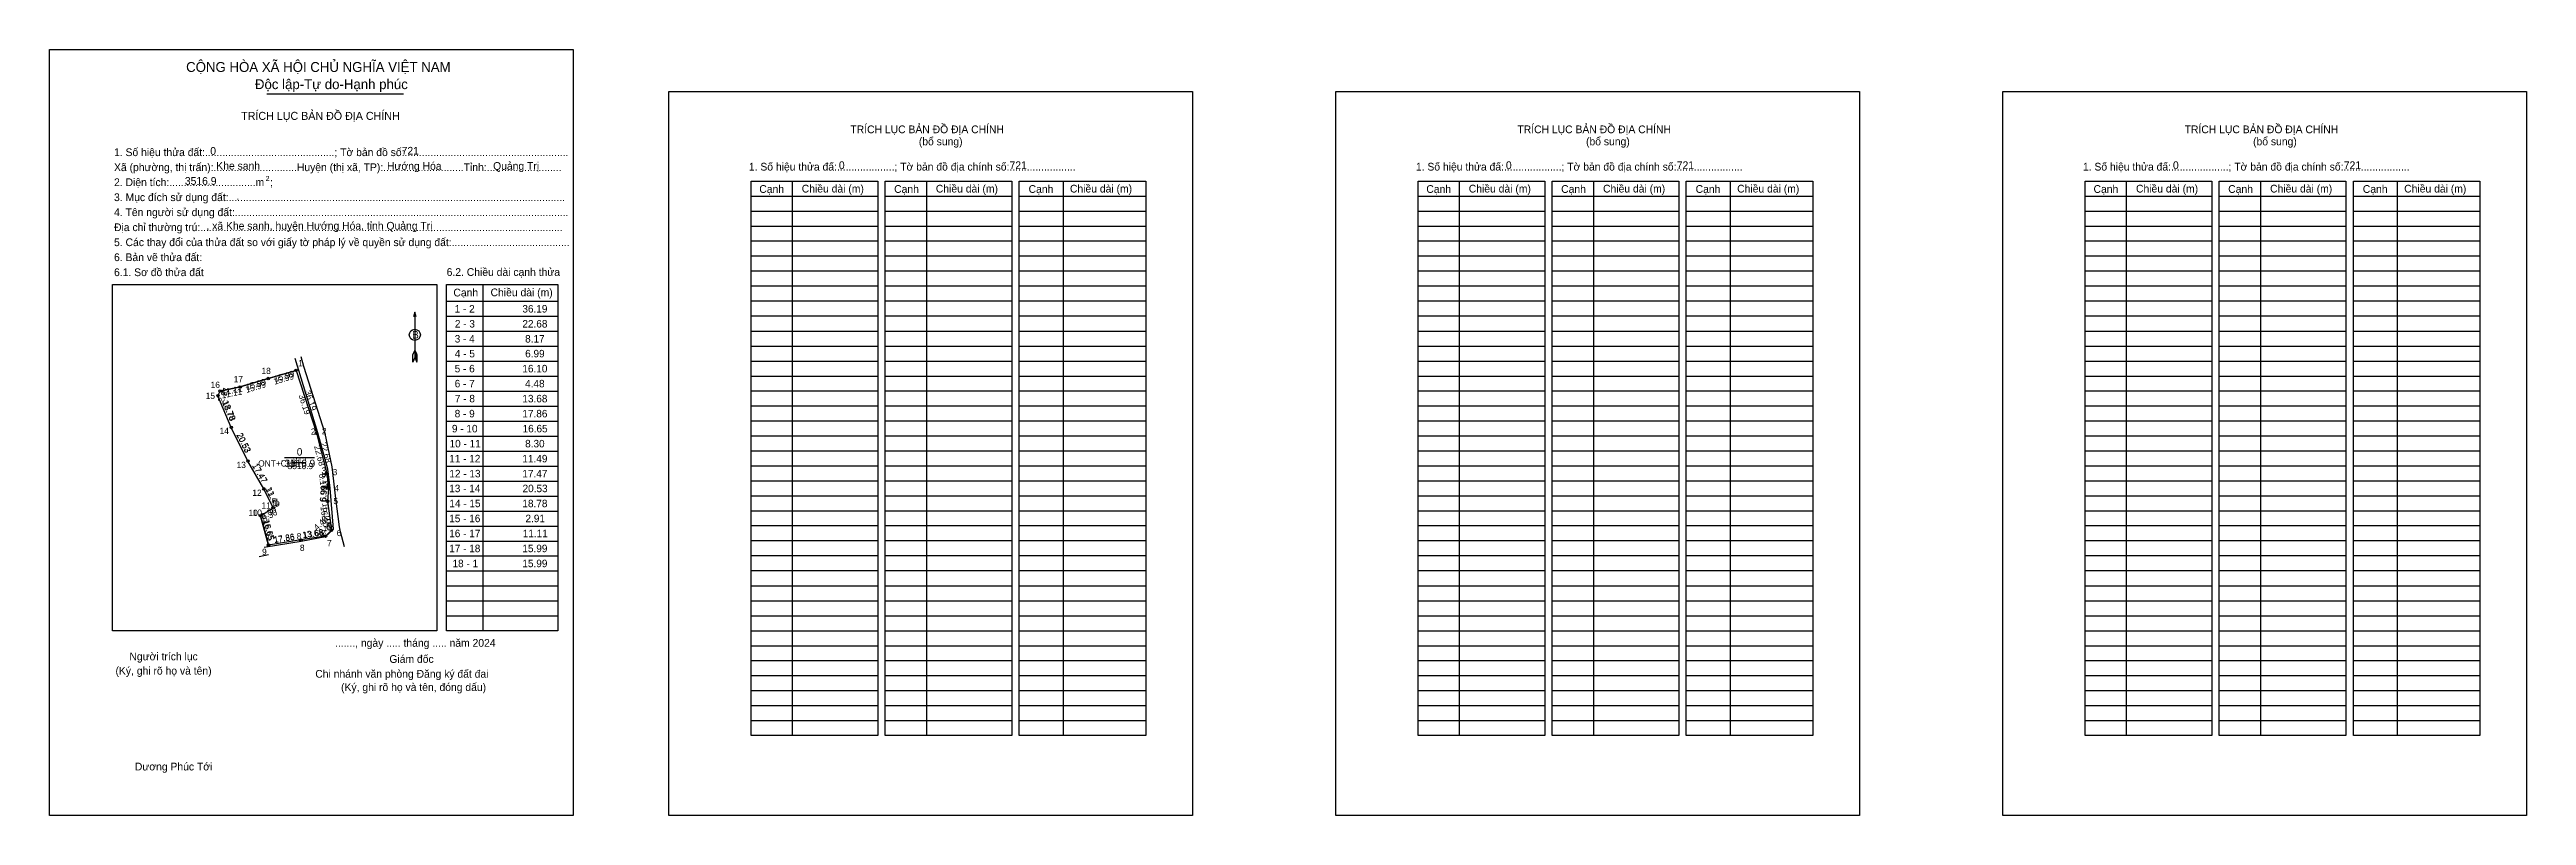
# Model space of a CAD drawing. Extents: x 547791 to 550201, y 1837614 to 1838819.
# Drawn here: x 548847 to 550201, y 1838400 to 1838819 of the extents above; entities that cross this region are included whole.
import ezdxf

# ---------------------------------------------------------------- set-up
doc = ezdxf.new("R2010")
doc.units = 0
for name, color, linetype in [('Level 1', 7, 'Continuous'), ('Level 10', 7, 'Continuous'), ('Level 11', 7, 'Continuous'), ('Level 13', 7, 'Continuous'), ('Level 2', 7, 'Continuous'), ('Level 23', 7, 'Continuous'), ('Level 36', 7, 'Continuous'), ('Level 49', 7, 'Continuous'), ('Level 52', 7, 'Continuous'), ('Level 6', 7, 'Continuous'), ('Level 63', 7, 'Continuous'), ('Level 9', 7, 'Continuous')]:
    doc.layers.add(name, color=color, linetype=linetype)

msp = doc.modelspace()

# ---------------------------------------------------------------- texts
at = {"layer": 'Level 1'}
for s, height, p in [('TRÍCH LỤC BẢN ĐỒ ĐỊA CHÍNH', 4.368, (548952, 1838780.1)), ('TRÍCH LỤC BẢN ĐỒ ĐỊA CHÍNH', 4.231, (549285, 1838772.8)), ('TRÍCH LỤC BẢN ĐỒ ĐỊA CHÍNH', 4.231, (549649.6, 1838772.8)), ('TRÍCH LỤC BẢN ĐỒ ĐỊA CHÍNH', 4.231, (550014.3, 1838772.8)), ('1. Số hiệu thửa đất:.............................................; Tờ bản đồ số:.........................................................', 4.2311, (548882.5, 1838760.3)), ('(bổ sung)', 4.23, (549322.4, 1838766.2)), ('(bổ sung)', 4.23, (549687.1, 1838766.2)), ('(bổ sung)', 4.23, (550051.7, 1838766.2)), ('Xã (phường, thị trấn):.............................Huyện (thị xã, TP):............................Tỉnh:..........................', 4.2311, (548882.5, 1838752.1)), ('1. Số hiệu thửa đấ:....................; Tờ bản đồ địa chính số:.......................', 4.231, (549229.5, 1838752.4)), ('1. Số hiệu thửa đấ:....................; Tờ bản đồ địa chính số:.......................', 4.231, (549594.1, 1838752.4)), ('1. Số hiệu thửa đấ:....................; Tờ bản đồ địa chính số:.......................', 4.231, (549958.7, 1838752.4)), ('3. Mục đích sử dụng đất:.....................................................................................................................', 4.2311, (548882.5, 1838735.7)), ('2. Diện tích:..............................m  ;', 4.231, (548882.5, 1838743.9)), ('2', 2.73, (548965.4, 1838746.7)), ('Cạnh', 4.23, (549235.2, 1838740.2)), ('Chiều dài (m)', 4.231, (549258.4, 1838740.4)), ('Cạnh', 4.23, (549308.9, 1838740.2)), ('Chiều dài (m)', 4.231, (549331.7, 1838740.4)), ('Cạnh', 4.23, (549382.4, 1838740.2)), ('Chiều dài (m)', 4.231, (549405, 1838740.4)), ('Cạnh', 4.23, (549599.8, 1838740.2)), ('Chiều dài (m)', 4.231, (549623, 1838740.4)), ('Cạnh', 4.23, (549673.5, 1838740.2)), ('Chiều dài (m)', 4.231, (549696.4, 1838740.4)), ('Cạnh', 4.23, (549747, 1838740.2)), ('Chiều dài (m)', 4.231, (549769.7, 1838740.4)), ('Cạnh', 4.23, (549964.5, 1838740.2)), ('Chiều dài (m)', 4.231, (549987.7, 1838740.4)), ('Cạnh', 4.23, (550038.1, 1838740.2)), ('Chiều dài (m)', 4.231, (550061, 1838740.4)), ('Cạnh', 4.23, (550111.7, 1838740.2)), ('Chiều dài (m)', 4.231, (550134.3, 1838740.4)), ('Địa chỉ thường trú:..............................................................................................................................', 4.2311, (548882.5, 1838719.3)), ('4. Tên người sử dụng đất:....................................................................................................................', 4.2311, (548882.5, 1838727.5)), ('5. Các thay đổi của thửa đất so với giấy tờ pháp lý về quyền sử dụng đất:.........................................', 4.2311, (548882.5, 1838711.1)), ('6. Bản vẽ thửa đất:', 4.231, (548882.5, 1838702.9)), ('6.1. Sơ đồ thửa đất', 4.231, (548882.5, 1838694.7)), ('6.2. Chiều dài cạnh thửa', 4.231, (549064.3, 1838694.8)), ('Cạnh', 4.23, (549068, 1838683.6)), ('Chiều dài (m)', 4.231, (549088.3, 1838683.7)), ('B', 4.09, (549045.4, 1838660.6)), ('ONT+CLN', 3.41, (548961.3, 1838590.6)), ('3516.9', 3.41, (548977.4, 1838589.2)), ('213', 3.41, (548980.2, 1838592.4)), ('......., ngày ..... tháng ..... năm 2024', 4.231, (549003.3, 1838492.1)), ('(Ký, ghi rõ họ và tên)', 4.231, (548883.3, 1838476.9)), ('Người trích lục', 4.231, (548890.9, 1838484.7)), ('Chi nhánh văn phòng Đăng ký đất đai', 4.231, (548992.5, 1838475.2)), ('Giám đốc', 4.23, (549033, 1838483.3)), ('(Ký, ghi rõ họ và tên, đóng dấu)', 4.231, (549006.6, 1838467.9)), ('Dương Phúc Tới', 4.231, (548893.9, 1838424.5))]:
    msp.add_text(s, height=height, dxfattribs=at).set_placement(p)
at = {"layer": 'Level 13'}
for s, height, p in [('CỘNG HÒA XÃ HỘI CHỦ NGHĨA VIỆT NAM', 5.405, (548921.9, 1838806.3)), ('Độc lập-Tự do-Hạnh phúc', 5.405, (548959.5, 1838796.9)), ('.', 4.09, (548973.7, 1838593.4)), ('3516.9', 4.09, (548975.7, 1838590.3)), ('0', 4.09, (548982.4, 1838596.6))]:
    msp.add_text(s, height=height, dxfattribs=at).set_placement(p)
at = {"layer": 'Level 49'}
for s, rotation, p in [('15.99', 16.5311, (548970.2, 1838635.3)), ('2.91', 66.2577, (548942.1, 1838625.1)), ('11.11', 11.3706, (548941.5, 1838627.8)), ('15.99', 16.5654, (548954.9, 1838630.8)), ('36.19', 287.8291, (548986.6, 1838631.6)), ('18.78', 292.8781, (548941.6, 1838626)), ('20.53', 296.3154, (548949.5, 1838608)), ('22.68', 284.4222, (548995.3, 1838603.4)), ('17.47', 299.7937, (548958, 1838591.2)), ('11.49', 296.4536, (548965.2, 1838578.6)), ('8.17', 276.4641, (548994.5, 1838586.5)), ('6.99', 85.7333, (548998.3, 1838571)), ('8.30', 31.9468, (548964.6, 1838560)), ('16.65', 285.5388, (548964, 1838561.2)), ('16.10', 277.4959, (548995.3, 1838568.7)), ('17.86', 8.9876, (548970.1, 1838549)), ('13.68', 8.8703, (548985.7, 1838551.5)), ('4.48', 45, (548996.1, 1838551.7))]:
    msp.add_text(s, height=3.41, rotation=rotation, dxfattribs=at).set_placement(p)
at = {"layer": 'Level 52'}
for s, p in [('1 - 2', (549068.7, 1838674.8)), ('2 - 3', (549068.8, 1838666.6)), ('36.19', (549105.7, 1838674.8)), ('22.68', (549105.7, 1838666.6)), ('3 - 4', (549068.7, 1838658.4)), ('8.17', (549107.2, 1838658.4)), ('4 - 5', (549068.8, 1838650.3)), ('5 - 6', (549068.7, 1838642.1)), ('16.10', (549105.7, 1838642.1)), ('6.99', (549107.2, 1838650.3)), ('6 - 7', (549068.7, 1838633.9)), ('7 - 8', (549068.8, 1838625.7)), ('13.68', (549105.7, 1838625.7)), ('4.48', (549107.2, 1838633.9)), ('8 - 9', (549068.7, 1838617.5)), ('17.86', (549105.7, 1838617.5)), ('10 - 11', (549065.9, 1838601.1)), ('9 - 10', (549067.2, 1838609.3)), ('16.65', (549105.8, 1838609.3)), ('8.30', (549107.2, 1838601.1)), ('11 - 12', (549065.7, 1838592.9)), ('12 - 13', (549065.8, 1838584.7)), ('11.49', (549105.7, 1838592.9)), ('17.47', (549105.7, 1838584.7)), ('13 - 14', (549065.7, 1838576.6)), ('20.53', (549105.8, 1838576.6)), ('15 - 16', (549065.7, 1838560.2)), ('14 - 15', (549065.8, 1838568.4)), ('18.78', (549105.7, 1838568.4)), ('2.91', (549107.4, 1838560.2)), ('16 - 17', (549065.7, 1838552)), ('17 - 18', (549065.7, 1838543.8)), ('15.99', (549105.7, 1838543.8)), ('11.11', (549105.9, 1838552)), ('18 - 1', (549067.5, 1838535.6)), ('15.99', (549105.7, 1838535.6))]:
    msp.add_text(s, height=4.09, dxfattribs=at).set_placement(p)
at = {"layer": 'Level 6'}
for s, height, p in [('0', 4.23, (548935.1, 1838761)), ('721', 4.23, (549039.7, 1838761.1)), ('Khe sanh', 4.23, (548938.4, 1838752.9)), ('Hướng Hóa', 4.23, (549031.7, 1838752.8)), ('Quảng Trị', 4.23, (549089.7, 1838752.8)), ('0', 4.23, (549278.7, 1838753.2)), ('721', 4.23, (549372, 1838753.2)), ('0', 4.23, (549643.3, 1838753.2)), ('721', 4.23, (549736.7, 1838753.2)), ('0', 4.23, (550007.9, 1838753.2)), ('721', 4.23, (550101.3, 1838753.2)), ('3516.9', 4.23, (548921.2, 1838744.6)), ('.', 4.23, (548949.4, 1838736.4)), (', xã Khe sanh, huyện Hướng Hóa, tỉnh Quảng Trị', 4.231, (548933, 1838720.1))]:
    msp.add_text(s, height=height, dxfattribs=at).set_placement(p)
at = {"layer": 'Level 63'}
for s, rotation, p in [('15.99', 16.5311, (548970.5, 1838636.7)), ('11.11', 11.3706, (548941.7, 1838629.4)), ('15.99', 16.5654, (548955, 1838632.3)), ('36.19', 287.8291, (548983.3, 1838629.5)), ('18.78', 292.8781, (548941.5, 1838625.5)), ('20.53', 296.3154, (548949.2, 1838608)), ('22.68', 284.4222, (548991.8, 1838601.7)), ('17.47', 299.7937, (548957.8, 1838591.1)), ('11.49', 296.4536, (548965.2, 1838577.9)), ('6.99', 85.7333, (548998.4, 1838571.4)), ('8.17', 276.4641, (548996, 1838587.2)), ('8.30', 31.9468, (548964.2, 1838561.5)), ('16.65', 285.5388, (548963.7, 1838560.7)), ('4.48', 45, (548993.6, 1838555.4)), ('16.10', 277.4959, (548996.3, 1838570.6)), ('17.86', 8.9876, (548970.1, 1838548.7)), ('13.68', 8.8703, (548986.1, 1838551.3))]:
    msp.add_text(s, height=3.41, rotation=rotation, dxfattribs=at).set_placement(p)
for s, p in [(' 2', (548988.8, 1838608)), (' 3', (548994.6, 1838586.7)), (' 4', (548996.1, 1838578.1)), (' 10', (548957, 1838563.7)), (' 8', (548981.1, 1838550.8)), (' 7', (548994.5, 1838552.6)), (' 6', (548997.3, 1838556))]:
    msp.add_text(s, height=3.41, dxfattribs=at).set_placement(p)
at = {"layer": 'Level 9'}
for s, p in [('18', (548963.1, 1838641.2)), ('1', (548983.1, 1838645.4)), ('15', (548932.6, 1838627.6)), ('16', (548935.3, 1838633.6)), ('17', (548947.9, 1838636.7)), ('14', (548940.2, 1838608.4)), ('2', (548996.1, 1838608.3)), ('13', (548949.5, 1838589.8)), ('3', (549002, 1838585.9)), ('12', (548958.1, 1838574.6)), ('4', (549002.9, 1838577.1)), ('10', (548956, 1838563.6)), ('11', (548963.1, 1838567.6)), ('5', (549002.4, 1838570.1)), ('8', (548984.1, 1838544.5)), ('7', (548998.9, 1838547)), ('6', (549004.2, 1838552.6)), ('9', (548963.4, 1838542.3))]:
    msp.add_text(s, height=3.41, dxfattribs=at).set_placement(p)

# ---------------------------------------------------------------- linework, layer by layer
at = {"layer": 'Level 1'}
for p, q in [((548847.2, 1838818.5), (548847.2, 1838818.5)), ((549185.7, 1838795.7), (549185.7, 1838795.7)), ((549230.7, 1838738.4), (549299.9, 1838738.4)), ((549253.2, 1838746.6), (549253.2, 1838443.6)), ((549304, 1838738.4), (549373.2, 1838738.4)), ((549326.5, 1838746.6), (549326.5, 1838443.6)), ((549377.3, 1838738.4), (549446.5, 1838738.4)), ((549401.2, 1838746.6), (549401.2, 1838443.6)), ((549595.3, 1838738.4), (549664.5, 1838738.4)), ((549617.8, 1838746.6), (549617.8, 1838443.6)), ((549668.6, 1838738.4), (549737.8, 1838738.4)), ((549691.1, 1838746.6), (549691.1, 1838443.6)), ((549741.9, 1838738.4), (549811.1, 1838738.4)), ((549765.8, 1838746.6), (549765.8, 1838443.6)), ((549959.9, 1838738.4), (550029.1, 1838738.4)), ((549982.4, 1838746.6), (549982.4, 1838443.6)), ((550033.2, 1838738.4), (550102.4, 1838738.4)), ((550055.8, 1838746.6), (550055.8, 1838443.6)), ((550106.5, 1838738.4), (550175.7, 1838738.4)), ((550130.4, 1838746.6), (550130.4, 1838443.6)), ((549230.7, 1838730.2), (549299.9, 1838730.2)), ((549304, 1838730.2), (549373.2, 1838730.2)), ((549377.3, 1838730.2), (549446.5, 1838730.2)), ((549595.3, 1838730.2), (549664.5, 1838730.2)), ((549668.6, 1838730.2), (549737.8, 1838730.2)), ((549741.9, 1838730.2), (549811.1, 1838730.2)), ((549959.9, 1838730.2), (550029.1, 1838730.2)), ((550033.2, 1838730.2), (550102.4, 1838730.2)), ((550106.5, 1838730.2), (550175.7, 1838730.2)), ((549230.7, 1838722), (549299.9, 1838722)), ((549230.7, 1838713.9), (549299.9, 1838713.9)), ((549304, 1838722), (549373.2, 1838722)), ((549304, 1838713.9), (549373.2, 1838713.9)), ((549377.3, 1838722), (549446.5, 1838722)), ((549377.3, 1838713.9), (549446.5, 1838713.9)), ((549595.3, 1838722), (549664.5, 1838722)), ((549595.3, 1838713.9), (549664.5, 1838713.9)), ((549668.6, 1838722), (549737.8, 1838722)), ((549668.6, 1838713.9), (549737.8, 1838713.9)), ((549741.9, 1838722), (549811.1, 1838722)), ((549741.9, 1838713.9), (549811.1, 1838713.9)), ((549959.9, 1838722), (550029.1, 1838722)), ((549959.9, 1838713.9), (550029.1, 1838713.9)), ((550033.2, 1838722), (550102.4, 1838722)), ((550033.2, 1838713.9), (550102.4, 1838713.9)), ((550106.5, 1838722), (550175.7, 1838722)), ((550106.5, 1838713.9), (550175.7, 1838713.9)), ((549230.7, 1838705.7), (549299.9, 1838705.7)), ((549230.7, 1838697.5), (549299.9, 1838697.5)), ((549304, 1838705.7), (549373.2, 1838705.7)), ((549304, 1838697.5), (549373.2, 1838697.5)), ((549377.3, 1838705.7), (549446.5, 1838705.7)), ((549377.3, 1838697.5), (549446.5, 1838697.5)), ((549595.3, 1838705.7), (549664.5, 1838705.7)), ((549595.3, 1838697.5), (549664.5, 1838697.5)), ((549668.6, 1838705.7), (549737.8, 1838705.7)), ((549668.6, 1838697.5), (549737.8, 1838697.5)), ((549741.9, 1838705.7), (549811.1, 1838705.7)), ((549741.9, 1838697.5), (549811.1, 1838697.5)), ((549959.9, 1838705.7), (550029.1, 1838705.7)), ((549959.9, 1838697.5), (550029.1, 1838697.5)), ((550033.2, 1838705.7), (550102.4, 1838705.7)), ((550033.2, 1838697.5), (550102.4, 1838697.5)), ((550106.5, 1838705.7), (550175.7, 1838705.7)), ((550106.5, 1838697.5), (550175.7, 1838697.5)), ((548881.7, 1838690.1), (548881.7, 1838690.1)), ((549084, 1838690.1), (549084, 1838500.8)), ((549230.7, 1838689.3), (549299.9, 1838689.3)), ((549304, 1838689.3), (549373.2, 1838689.3)), ((549377.3, 1838689.3), (549446.5, 1838689.3)), ((549595.3, 1838689.3), (549664.5, 1838689.3)), ((549668.6, 1838689.3), (549737.8, 1838689.3)), ((549741.9, 1838689.3), (549811.1, 1838689.3)), ((549959.9, 1838689.3), (550029.1, 1838689.3)), ((550033.2, 1838689.3), (550102.4, 1838689.3)), ((550106.5, 1838689.3), (550175.7, 1838689.3)), ((549046.9, 1838675), (549046.9, 1838650.2)), ((549064.3, 1838681), (549125, 1838681)), ((549064.3, 1838672.8), (549125, 1838672.8)), ((549230.7, 1838681.1), (549299.9, 1838681.1)), ((549230.7, 1838672.9), (549299.9, 1838672.9)), ((549304, 1838681.1), (549373.2, 1838681.1)), ((549304, 1838672.9), (549373.2, 1838672.9)), ((549377.3, 1838681.1), (549446.5, 1838681.1)), ((549377.3, 1838672.9), (549446.5, 1838672.9)), ((549595.3, 1838681.1), (549664.5, 1838681.1)), ((549595.3, 1838672.9), (549664.5, 1838672.9)), ((549668.6, 1838681.1), (549737.8, 1838681.1)), ((549668.6, 1838672.9), (549737.8, 1838672.9)), ((549741.9, 1838681.1), (549811.1, 1838681.1)), ((549741.9, 1838672.9), (549811.1, 1838672.9)), ((549959.9, 1838681.1), (550029.1, 1838681.1)), ((549959.9, 1838672.9), (550029.1, 1838672.9)), ((550033.2, 1838681.1), (550102.4, 1838681.1)), ((550033.2, 1838672.9), (550102.4, 1838672.9)), ((550106.5, 1838681.1), (550175.7, 1838681.1)), ((550106.5, 1838672.9), (550175.7, 1838672.9)), ((549064.3, 1838664.6), (549125, 1838664.6)), ((549064.3, 1838656.4), (549125, 1838656.4)), ((549230.7, 1838664.7), (549299.9, 1838664.7)), ((549230.7, 1838656.5), (549299.9, 1838656.5)), ((549304, 1838664.7), (549373.2, 1838664.7)), ((549304, 1838656.5), (549373.2, 1838656.5)), ((549377.3, 1838664.7), (549446.5, 1838664.7)), ((549377.3, 1838656.5), (549446.5, 1838656.5)), ((549595.3, 1838664.7), (549664.5, 1838664.7)), ((549595.3, 1838656.5), (549664.5, 1838656.5)), ((549668.6, 1838664.7), (549737.8, 1838664.7)), ((549668.6, 1838656.5), (549737.8, 1838656.5)), ((549741.9, 1838664.7), (549811.1, 1838664.7)), ((549741.9, 1838656.5), (549811.1, 1838656.5)), ((549959.9, 1838664.7), (550029.1, 1838664.7)), ((549959.9, 1838656.5), (550029.1, 1838656.5)), ((550033.2, 1838664.7), (550102.4, 1838664.7)), ((550033.2, 1838656.5), (550102.4, 1838656.5)), ((550106.5, 1838664.7), (550175.7, 1838664.7)), ((550106.5, 1838656.5), (550175.7, 1838656.5)), ((549045.8, 1838647.7), (549045.9, 1838651.8)), ((549046.9, 1838650.2), (549045.8, 1838647.7)), ((549046.9, 1838654.3), (549045.9, 1838651.8)), ((549046.9, 1838654.3), (549048, 1838651.8)), ((549046.9, 1838654), (549048, 1838651.4)), ((549046.9, 1838653.6), (549048, 1838651.1)), ((549046.9, 1838653.3), (549048, 1838650.7)), ((549046.9, 1838652.9), (549048, 1838650.4)), ((549046.9, 1838652.6), (549048, 1838650)), ((549046.9, 1838652.2), (549048, 1838649.6)), ((549046.9, 1838651.8), (549048, 1838649.3)), ((549046.9, 1838651.5), (549048, 1838648.9)), ((549046.9, 1838651.1), (549048, 1838648.5)), ((549046.9, 1838650.8), (549048, 1838648.2)), ((549046.9, 1838650.2), (549048, 1838647.7)), ((549048, 1838647.7), (549048, 1838651.8)), ((549064.3, 1838648.2), (549125, 1838648.2)), ((549230.7, 1838648.3), (549299.9, 1838648.3)), ((549304, 1838648.3), (549373.2, 1838648.3)), ((549377.3, 1838648.3), (549446.5, 1838648.3)), ((549595.3, 1838648.3), (549664.5, 1838648.3)), ((549668.6, 1838648.3), (549737.8, 1838648.3)), ((549741.9, 1838648.3), (549811.1, 1838648.3)), ((549959.9, 1838648.3), (550029.1, 1838648.3)), ((550033.2, 1838648.3), (550102.4, 1838648.3)), ((550106.5, 1838648.3), (550175.7, 1838648.3)), ((549064.3, 1838640), (549125, 1838640)), ((549064.3, 1838631.8), (549125, 1838631.8)), ((549230.7, 1838640.1), (549299.9, 1838640.1)), ((549230.7, 1838632), (549299.9, 1838632)), ((549304, 1838640.1), (549373.2, 1838640.1)), ((549304, 1838632), (549373.2, 1838632)), ((549377.3, 1838640.1), (549446.5, 1838640.1)), ((549377.3, 1838632), (549446.5, 1838632)), ((549595.3, 1838640.1), (549664.5, 1838640.1)), ((549595.3, 1838632), (549664.5, 1838632)), ((549668.6, 1838640.1), (549737.8, 1838640.1)), ((549668.6, 1838632), (549737.8, 1838632)), ((549741.9, 1838640.1), (549811.1, 1838640.1)), ((549741.9, 1838632), (549811.1, 1838632)), ((549959.9, 1838640.1), (550029.1, 1838640.1)), ((549959.9, 1838632), (550029.1, 1838632)), ((550033.2, 1838640.1), (550102.4, 1838640.1)), ((550033.2, 1838632), (550102.4, 1838632)), ((550106.5, 1838640.1), (550175.7, 1838640.1)), ((550106.5, 1838632), (550175.7, 1838632)), ((549064.3, 1838623.6), (549125, 1838623.6)), ((549064.3, 1838615.5), (549125, 1838615.5)), ((549230.7, 1838623.8), (549299.9, 1838623.8)), ((549230.7, 1838615.6), (549299.9, 1838615.6)), ((549304, 1838623.8), (549373.2, 1838623.8)), ((549304, 1838615.6), (549373.2, 1838615.6)), ((549377.3, 1838623.8), (549446.5, 1838623.8)), ((549377.3, 1838615.6), (549446.5, 1838615.6)), ((549595.3, 1838623.8), (549664.5, 1838623.8)), ((549595.3, 1838615.6), (549664.5, 1838615.6)), ((549668.6, 1838623.8), (549737.8, 1838623.8)), ((549668.6, 1838615.6), (549737.8, 1838615.6)), ((549741.9, 1838623.8), (549811.1, 1838623.8)), ((549741.9, 1838615.6), (549811.1, 1838615.6)), ((549959.9, 1838623.8), (550029.1, 1838623.8)), ((549959.9, 1838615.6), (550029.1, 1838615.6)), ((550033.2, 1838623.8), (550102.4, 1838623.8)), ((550033.2, 1838615.6), (550102.4, 1838615.6)), ((550106.5, 1838623.8), (550175.7, 1838623.8)), ((550106.5, 1838615.6), (550175.7, 1838615.6)), ((549064.3, 1838607.3), (549125, 1838607.3)), ((549230.7, 1838607.4), (549299.9, 1838607.4)), ((549304, 1838607.4), (549373.2, 1838607.4)), ((549377.3, 1838607.4), (549446.5, 1838607.4)), ((549595.3, 1838607.4), (549664.5, 1838607.4)), ((549668.6, 1838607.4), (549737.8, 1838607.4)), ((549741.9, 1838607.4), (549811.1, 1838607.4)), ((549959.9, 1838607.4), (550029.1, 1838607.4)), ((550033.2, 1838607.4), (550102.4, 1838607.4)), ((550106.5, 1838607.4), (550175.7, 1838607.4)), ((549064.3, 1838599.1), (549125, 1838599.1)), ((549064.3, 1838590.9), (549125, 1838590.9)), ((549230.7, 1838599.2), (549299.9, 1838599.2)), ((549230.7, 1838591), (549299.9, 1838591)), ((549304, 1838599.2), (549373.2, 1838599.2)), ((549304, 1838591), (549373.2, 1838591)), ((549377.3, 1838599.2), (549446.5, 1838599.2)), ((549377.3, 1838591), (549446.5, 1838591)), ((549595.3, 1838599.2), (549664.5, 1838599.2)), ((549595.3, 1838591), (549664.5, 1838591)), ((549668.6, 1838599.2), (549737.8, 1838599.2)), ((549668.6, 1838591), (549737.8, 1838591)), ((549741.9, 1838599.2), (549811.1, 1838599.2)), ((549741.9, 1838591), (549811.1, 1838591)), ((549959.9, 1838599.2), (550029.1, 1838599.2)), ((549959.9, 1838591), (550029.1, 1838591)), ((550033.2, 1838599.2), (550102.4, 1838599.2)), ((550033.2, 1838591), (550102.4, 1838591)), ((550106.5, 1838599.2), (550175.7, 1838599.2)), ((550106.5, 1838591), (550175.7, 1838591)), ((549064.3, 1838582.7), (549125, 1838582.7)), ((549064.3, 1838574.5), (549125, 1838574.5)), ((549230.7, 1838582.8), (549299.9, 1838582.8)), ((549230.7, 1838574.6), (549299.9, 1838574.6)), ((549304, 1838582.8), (549373.2, 1838582.8)), ((549304, 1838574.6), (549373.2, 1838574.6)), ((549377.3, 1838582.8), (549446.5, 1838582.8)), ((549377.3, 1838574.6), (549446.5, 1838574.6)), ((549595.3, 1838582.8), (549664.5, 1838582.8)), ((549595.3, 1838574.6), (549664.5, 1838574.6)), ((549668.6, 1838582.8), (549737.8, 1838582.8)), ((549668.6, 1838574.6), (549737.8, 1838574.6)), ((549741.9, 1838582.8), (549811.1, 1838582.8)), ((549741.9, 1838574.6), (549811.1, 1838574.6)), ((549959.9, 1838582.8), (550029.1, 1838582.8)), ((549959.9, 1838574.6), (550029.1, 1838574.6)), ((550033.2, 1838582.8), (550102.4, 1838582.8)), ((550033.2, 1838574.6), (550102.4, 1838574.6)), ((550106.5, 1838582.8), (550175.7, 1838582.8)), ((550106.5, 1838574.6), (550175.7, 1838574.6)), ((549064.3, 1838566.3), (549125, 1838566.3)), ((549230.7, 1838566.4), (549299.9, 1838566.4)), ((549304, 1838566.4), (549373.2, 1838566.4)), ((549377.3, 1838566.4), (549446.5, 1838566.4)), ((549595.3, 1838566.4), (549664.5, 1838566.4)), ((549668.6, 1838566.4), (549737.8, 1838566.4)), ((549741.9, 1838566.4), (549811.1, 1838566.4)), ((549959.9, 1838566.4), (550029.1, 1838566.4)), ((550033.2, 1838566.4), (550102.4, 1838566.4)), ((550106.5, 1838566.4), (550175.7, 1838566.4)), ((549064.3, 1838558.1), (549125, 1838558.1)), ((549064.3, 1838549.9), (549125, 1838549.9)), ((549230.7, 1838558.3), (549299.9, 1838558.3)), ((549230.7, 1838550.1), (549299.9, 1838550.1)), ((549304, 1838558.3), (549373.2, 1838558.3)), ((549304, 1838550.1), (549373.2, 1838550.1)), ((549377.3, 1838558.3), (549446.5, 1838558.3)), ((549377.3, 1838550.1), (549446.5, 1838550.1)), ((549595.3, 1838558.3), (549664.5, 1838558.3)), ((549595.3, 1838550.1), (549664.5, 1838550.1)), ((549668.6, 1838558.3), (549737.8, 1838558.3)), ((549668.6, 1838550.1), (549737.8, 1838550.1)), ((549741.9, 1838558.3), (549811.1, 1838558.3)), ((549741.9, 1838550.1), (549811.1, 1838550.1)), ((549959.9, 1838558.3), (550029.1, 1838558.3)), ((549959.9, 1838550.1), (550029.1, 1838550.1)), ((550033.2, 1838558.3), (550102.4, 1838558.3)), ((550033.2, 1838550.1), (550102.4, 1838550.1)), ((550106.5, 1838558.3), (550175.7, 1838558.3)), ((550106.5, 1838550.1), (550175.7, 1838550.1)), ((549064.3, 1838541.8), (549125, 1838541.8)), ((549064.3, 1838533.6), (549125, 1838533.6)), ((549230.7, 1838541.9), (549299.9, 1838541.9)), ((549230.7, 1838533.7), (549299.9, 1838533.7)), ((549304, 1838541.9), (549373.2, 1838541.9)), ((549304, 1838533.7), (549373.2, 1838533.7)), ((549377.3, 1838541.9), (549446.5, 1838541.9)), ((549377.3, 1838533.7), (549446.5, 1838533.7)), ((549595.3, 1838541.9), (549664.5, 1838541.9)), ((549595.3, 1838533.7), (549664.5, 1838533.7)), ((549668.6, 1838541.9), (549737.8, 1838541.9)), ((549668.6, 1838533.7), (549737.8, 1838533.7)), ((549741.9, 1838541.9), (549811.1, 1838541.9)), ((549741.9, 1838533.7), (549811.1, 1838533.7)), ((549959.9, 1838541.9), (550029.1, 1838541.9)), ((549959.9, 1838533.7), (550029.1, 1838533.7)), ((550033.2, 1838541.9), (550102.4, 1838541.9)), ((550033.2, 1838533.7), (550102.4, 1838533.7)), ((550106.5, 1838541.9), (550175.7, 1838541.9)), ((550106.5, 1838533.7), (550175.7, 1838533.7)), ((549064.3, 1838525.4), (549125, 1838525.4)), ((549230.7, 1838525.5), (549299.9, 1838525.5)), ((549304, 1838525.5), (549373.2, 1838525.5)), ((549377.3, 1838525.5), (549446.5, 1838525.5)), ((549595.3, 1838525.5), (549664.5, 1838525.5)), ((549668.6, 1838525.5), (549737.8, 1838525.5)), ((549741.9, 1838525.5), (549811.1, 1838525.5)), ((549959.9, 1838525.5), (550029.1, 1838525.5)), ((550033.2, 1838525.5), (550102.4, 1838525.5)), ((550106.5, 1838525.5), (550175.7, 1838525.5)), ((549064.3, 1838517.2), (549125, 1838517.2)), ((549064.3, 1838509), (549125, 1838509)), ((549230.7, 1838517.3), (549299.9, 1838517.3)), ((549230.7, 1838509.1), (549299.9, 1838509.1)), ((549304, 1838517.3), (549373.2, 1838517.3)), ((549304, 1838509.1), (549373.2, 1838509.1)), ((549377.3, 1838517.3), (549446.5, 1838517.3)), ((549377.3, 1838509.1), (549446.5, 1838509.1)), ((549595.3, 1838517.3), (549664.5, 1838517.3)), ((549595.3, 1838509.1), (549664.5, 1838509.1)), ((549668.6, 1838517.3), (549737.8, 1838517.3)), ((549668.6, 1838509.1), (549737.8, 1838509.1)), ((549741.9, 1838517.3), (549811.1, 1838517.3)), ((549741.9, 1838509.1), (549811.1, 1838509.1)), ((549959.9, 1838517.3), (550029.1, 1838517.3)), ((549959.9, 1838509.1), (550029.1, 1838509.1)), ((550033.2, 1838517.3), (550102.4, 1838517.3)), ((550033.2, 1838509.1), (550102.4, 1838509.1)), ((550106.5, 1838517.3), (550175.7, 1838517.3)), ((550106.5, 1838509.1), (550175.7, 1838509.1)), ((549058.9, 1838500.8), (549058.9, 1838500.8)), ((549230.7, 1838500.9), (549299.9, 1838500.9)), ((549230.7, 1838492.7), (549299.9, 1838492.7)), ((549304, 1838500.9), (549373.2, 1838500.9)), ((549304, 1838492.7), (549373.2, 1838492.7)), ((549377.3, 1838500.9), (549446.5, 1838500.9)), ((549377.3, 1838492.7), (549446.5, 1838492.7)), ((549595.3, 1838500.9), (549664.5, 1838500.9)), ((549595.3, 1838492.7), (549664.5, 1838492.7)), ((549668.6, 1838500.9), (549737.8, 1838500.9)), ((549668.6, 1838492.7), (549737.8, 1838492.7)), ((549741.9, 1838500.9), (549811.1, 1838500.9)), ((549741.9, 1838492.7), (549811.1, 1838492.7)), ((549959.9, 1838500.9), (550029.1, 1838500.9)), ((549959.9, 1838492.7), (550029.1, 1838492.7)), ((550033.2, 1838500.9), (550102.4, 1838500.9)), ((550033.2, 1838492.7), (550102.4, 1838492.7)), ((550106.5, 1838500.9), (550175.7, 1838500.9)), ((550106.5, 1838492.7), (550175.7, 1838492.7)), ((549230.7, 1838484.6), (549299.9, 1838484.6)), ((549304, 1838484.6), (549373.2, 1838484.6)), ((549377.3, 1838484.6), (549446.5, 1838484.6)), ((549595.3, 1838484.6), (549664.5, 1838484.6)), ((549668.6, 1838484.6), (549737.8, 1838484.6)), ((549741.9, 1838484.6), (549811.1, 1838484.6)), ((549959.9, 1838484.6), (550029.1, 1838484.6)), ((550033.2, 1838484.6), (550102.4, 1838484.6)), ((550106.5, 1838484.6), (550175.7, 1838484.6)), ((549230.7, 1838476.4), (549299.9, 1838476.4)), ((549230.7, 1838468.2), (549299.9, 1838468.2)), ((549304, 1838476.4), (549373.2, 1838476.4)), ((549304, 1838468.2), (549373.2, 1838468.2)), ((549377.3, 1838476.4), (549446.5, 1838476.4)), ((549377.3, 1838468.2), (549446.5, 1838468.2)), ((549595.3, 1838476.4), (549664.5, 1838476.4)), ((549595.3, 1838468.2), (549664.5, 1838468.2)), ((549668.6, 1838476.4), (549737.8, 1838476.4)), ((549668.6, 1838468.2), (549737.8, 1838468.2)), ((549741.9, 1838476.4), (549811.1, 1838476.4)), ((549741.9, 1838468.2), (549811.1, 1838468.2)), ((549959.9, 1838476.4), (550029.1, 1838476.4)), ((549959.9, 1838468.2), (550029.1, 1838468.2)), ((550033.2, 1838476.4), (550102.4, 1838476.4)), ((550033.2, 1838468.2), (550102.4, 1838468.2)), ((550106.5, 1838476.4), (550175.7, 1838476.4)), ((550106.5, 1838468.2), (550175.7, 1838468.2)), ((549230.7, 1838460), (549299.9, 1838460)), ((549304, 1838460), (549373.2, 1838460)), ((549377.3, 1838460), (549446.5, 1838460)), ((549595.3, 1838460), (549664.5, 1838460)), ((549668.6, 1838460), (549737.8, 1838460)), ((549741.9, 1838460), (549811.1, 1838460)), ((549959.9, 1838460), (550029.1, 1838460)), ((550033.2, 1838460), (550102.4, 1838460)), ((550106.5, 1838460), (550175.7, 1838460)), ((549230.7, 1838451.8), (549299.9, 1838451.8)), ((549304, 1838451.8), (549373.2, 1838451.8)), ((549377.3, 1838451.8), (549446.5, 1838451.8)), ((549595.3, 1838451.8), (549664.5, 1838451.8)), ((549668.6, 1838451.8), (549737.8, 1838451.8)), ((549741.9, 1838451.8), (549811.1, 1838451.8)), ((549959.9, 1838451.8), (550029.1, 1838451.8)), ((550033.2, 1838451.8), (550102.4, 1838451.8)), ((550106.5, 1838451.8), (550175.7, 1838451.8)), ((549133.4, 1838399.9), (549133.4, 1838399.9)), ((549471.9, 1838399.9), (549471.9, 1838399.9))]:
    msp.add_line(p, q, dxfattribs=at)
for points in [[(549230.7, 1838746.6), (549299.9, 1838746.6), (549299.9, 1838443.6), (549230.7, 1838443.6)], [(549304, 1838746.6), (549373.2, 1838746.6), (549373.2, 1838443.6), (549304, 1838443.6)], [(549377.3, 1838746.6), (549446.5, 1838746.6), (549446.5, 1838443.6), (549377.3, 1838443.6)], [(549595.3, 1838746.6), (549664.5, 1838746.6), (549664.5, 1838443.6), (549595.3, 1838443.6)], [(549668.6, 1838746.6), (549737.8, 1838746.6), (549737.8, 1838443.6), (549668.6, 1838443.6)], [(549741.9, 1838746.6), (549811.1, 1838746.6), (549811.1, 1838443.6), (549741.9, 1838443.6)], [(549959.9, 1838746.6), (550029.1, 1838746.6), (550029.1, 1838443.6), (549959.9, 1838443.6)], [(550033.2, 1838746.6), (550102.4, 1838746.6), (550102.4, 1838443.6), (550033.2, 1838443.6)], [(550106.5, 1838746.6), (550175.7, 1838746.6), (550175.7, 1838443.6), (550106.5, 1838443.6)], [(548881.7, 1838690.1), (549058.9, 1838690.1), (549058.9, 1838500.8), (548881.7, 1838500.8)], [(549064.3, 1838690.1), (549125, 1838690.1), (549125, 1838500.8), (549064.3, 1838500.8)]]:
    msp.add_lwpolyline(points, close=True, dxfattribs=at)
msp.add_lwpolyline([(549047.6, 1838672.4), (549046.9, 1838675), (549046.2, 1838672.4)], dxfattribs=at)
msp.add_circle((549046.9, 1838662.6), 3.02, dxfattribs=at)
at = {"layer": 'Level 10'}
msp.add_lwpolyline([(548939.3, 1838629.3), (548940.5, 1838631.9), (548951.4, 1838634.1), (548966.7, 1838638.7), (548982, 1838643.2), (548993.1, 1838608.8), (548998.8, 1838586.8), (548999.7, 1838578.7), (548999.2, 1838571.7), (549001.3, 1838555.8), (548998.1, 1838552.6), (548984.6, 1838550.5), (548966.9, 1838547.7), (548962.5, 1838563.7), (548969.5, 1838568.1), (548964.4, 1838578.4), (548955.7, 1838593.6), (548946.6, 1838612)], close=True, dxfattribs=at)
at = {"layer": 'Level 11'}
for centre in [(548982, 1838643.2), (548939.3, 1838629.3), (548939.3, 1838629.3), (548940.5, 1838631.9), (548951.4, 1838634.1), (548966.7, 1838638.7), (548946.6, 1838612), (548993.1, 1838608.8), (548955.7, 1838593.6), (548998.8, 1838586.8), (548964.4, 1838578.4), (548999.7, 1838578.7), (548962.5, 1838563.7), (548969.5, 1838568.1), (548999.2, 1838571.7), (548966.9, 1838547.7), (548984.6, 1838550.5), (548998.1, 1838552.6), (549001.3, 1838555.8)]:
    msp.add_circle(centre, 0.682, dxfattribs=at)
at = {"layer": 'Level 13'}
msp.add_line((548966, 1838794.3), (549040.7, 1838794.3), dxfattribs=at)
at = {"layer": 'Level 2'}
for points in [[(548847.2, 1838818.5), (549133.4, 1838818.5), (549133.4, 1838399.9), (548847.2, 1838399.9)], [(549185.7, 1838795.7), (549471.9, 1838795.7), (549471.9, 1838399.9), (549185.7, 1838399.9)], [(549550.3, 1838795.7), (549836.5, 1838795.7), (549836.5, 1838399.9), (549550.3, 1838399.9)], [(549915, 1838795.7), (550201.1, 1838795.7), (550201.1, 1838399.9), (549915, 1838399.9)]]:
    msp.add_lwpolyline(points, close=True, dxfattribs=at)
at = {"layer": 'Level 23'}
msp.add_line((548961.9, 1838541.4), (548966.9, 1838542.6), dxfattribs=at)
msp.add_lwpolyline([(549008.4, 1838546.7), (549006.2, 1838554.9), (549005.8, 1838557.7), (549003.7, 1838573.2), (549001.8, 1838590.5), (548997.9, 1838608.6), (548986.2, 1838645.3), (548984.7, 1838650.5)], dxfattribs=at)
at = {"layer": 'Level 36'}
for p, q in [((548982, 1838643.2), (548993.1, 1838608.8)), ((548951.4, 1838634.1), (548940.5, 1838631.9)), ((548993.1, 1838608.8), (548998.8, 1838586.8)), ((548979.9, 1838592.9), (548987.4, 1838592.9)), ((548962.5, 1838563.7), (548966.9, 1838547.7))]:
    msp.add_line(p, q, dxfattribs=at)
for points in [[(548982, 1838643.2), (548966.7, 1838638.7), (548951.4, 1838634.1)], [(548964.5, 1838546.6), (548984.7, 1838549.8), (548998.1, 1838552.3), (549002.5, 1838556.4), (549000.6, 1838578.8), (548999.4, 1838589.1), (548993.8, 1838609), (548981.5, 1838649.7)]]:
    msp.add_lwpolyline(points, dxfattribs=at)
at = {"layer": 'Level 9'}
msp.add_line((548975.7, 1838595.5), (548992, 1838595.5), dxfattribs=at)

msp.set_redraw_order([(e.dxf.handle, doc.entitydb.next_handle()) for e in msp.query("TEXT MTEXT ATTDEF DIMENSION ARC_DIMENSION")])  # texts and dimensions are drawn at this point

doc.saveas('drawing.dxf')
